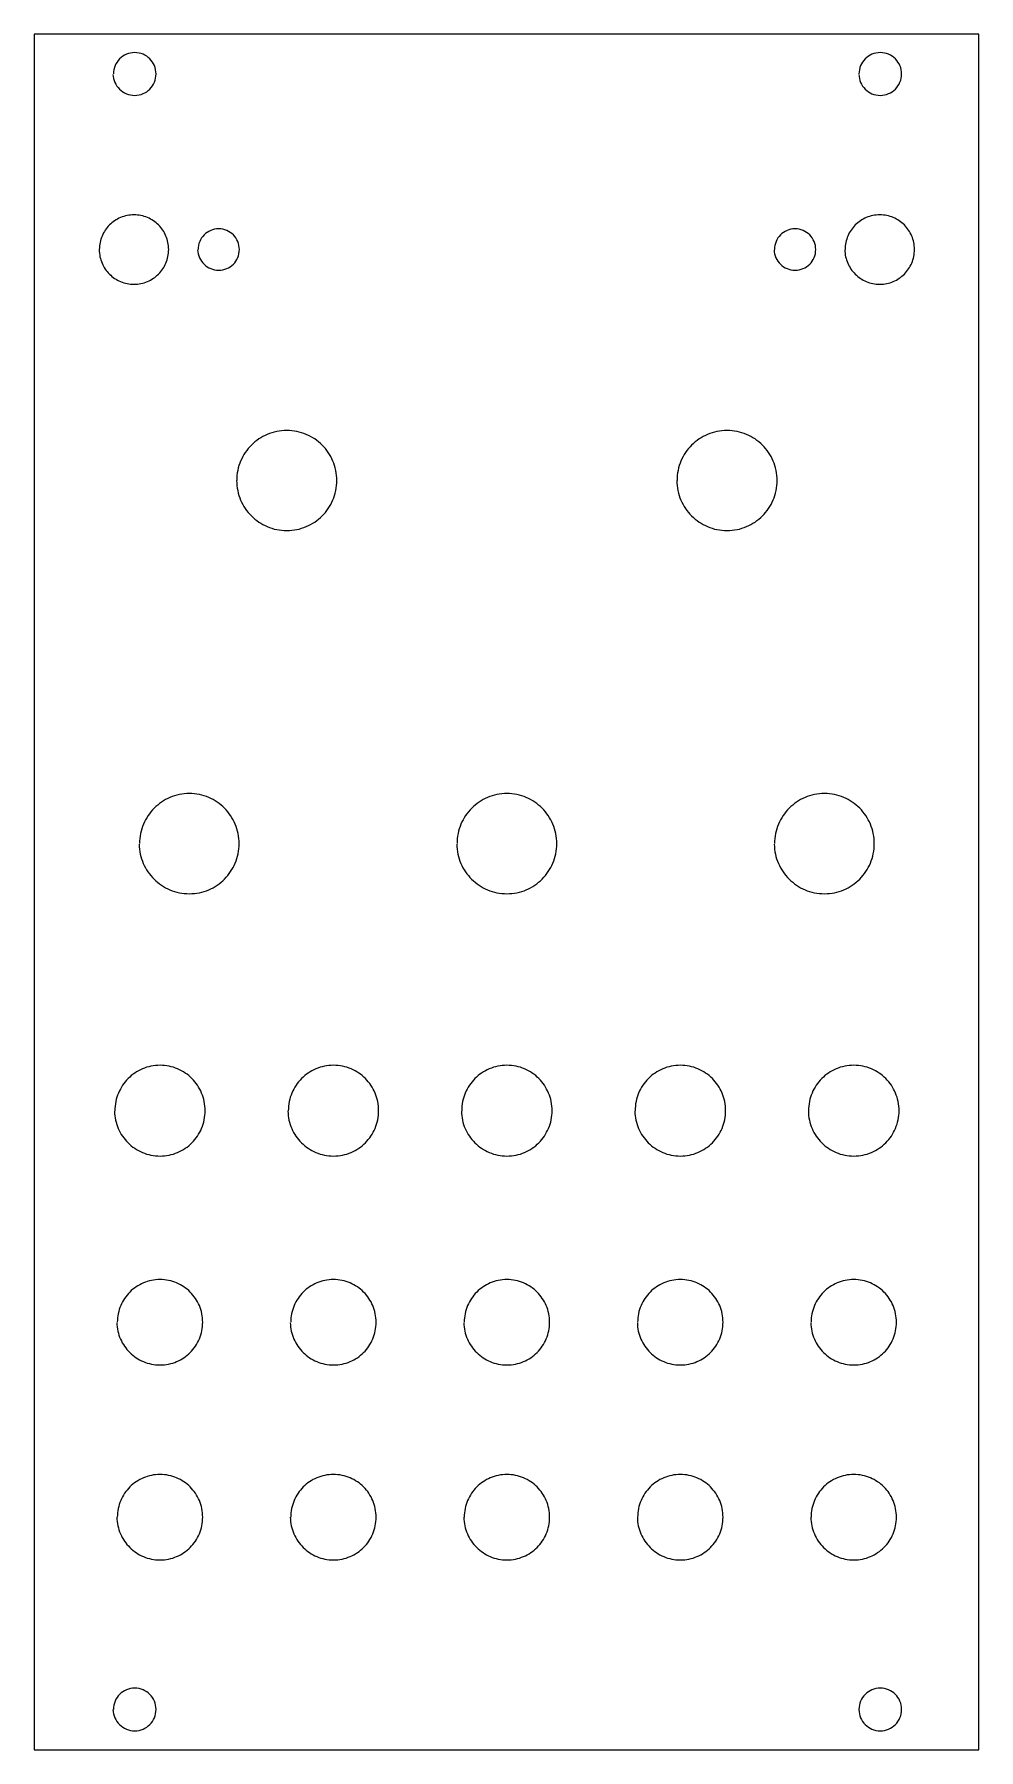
# Model space of a CAD drawing. Extents: x 0 to 71, y 0 to 128.
import ezdxf

# ---------------------------------------------------------------- set-up
doc = ezdxf.new("R2010")
doc.units = 0
doc.layers.add('Edge.Cuts', color=7, linetype='CONTINUOUS')

msp = doc.modelspace()

# ---------------------------------------------------------------- linework, layer by layer
at = {"layer": 'Edge.Cuts', "color": 1}
msp.add_lwpolyline([(0, 0.00045), (70.799907, 0.00045), (70.799907, 128.499884), (0, 128.499884)], close=True, dxfattribs=at)
for points in [[(5.889735, 125.492199), (5.905139, 125.334932), (5.935638, 125.181598), (5.980489, 125.033053), (6.038943, 124.890157), (6.110258, 124.753766), (6.193685, 124.624738), (6.288479, 124.503929), (6.393896, 124.392194), (6.509191, 124.290397), (6.633615, 124.199391), (6.766425, 124.120034), (6.906873, 124.053182), (7.054217, 123.999694), (7.207707, 123.960427), (7.366602, 123.93624), (7.530149, 123.927985), (7.693817, 123.936247), (7.85276, 123.960497), (8.006172, 123.999934), (8.153252, 124.05375), (8.293192, 124.121141), (8.425187, 124.201306), (8.548433, 124.293441), (8.662123, 124.396738), (8.765451, 124.510396), (8.857618, 124.63361), (8.937811, 124.765573), (9.00523, 124.905485), (9.059071, 125.052544), (9.098522, 125.20594), (9.122786, 125.364872), (9.131052, 125.528535), (9.122786, 125.692016), (9.098522, 125.850797), (9.059071, 126.004068), (9.00523, 126.151028), (8.937811, 126.290866), (8.857618, 126.422772), (8.765451, 126.545948), (8.662123, 126.659581), (8.548433, 126.762871), (8.425187, 126.855002), (8.293192, 126.935174), (8.153252, 127.002576), (8.006172, 127.056406), (7.85276, 127.095854), (7.693817, 127.120114), (7.530149, 127.12838), (7.366609, 127.120114), (7.207785, 127.095854), (7.054486, 127.056406), (6.907508, 127.002576), (6.767664, 126.935174), (6.635757, 126.855002), (6.512588, 126.762871), (6.398969, 126.659581), (6.295701, 126.545948), (6.20359, 126.422772), (6.123441, 126.290866), (6.056059, 126.151028), (6.002249, 126.004068), (5.962817, 125.850797), (5.938567, 125.692016), (5.930305, 125.528535)], [(61.817561, 125.492199), (61.826312, 125.334932), (61.850976, 125.181598), (61.890754, 125.033053), (61.944848, 124.890157), (62.01246, 124.753766), (62.092794, 124.624738), (62.185049, 124.503929), (62.288431, 124.392194), (62.402138, 124.290397), (62.525377, 124.199391), (62.657344, 124.120034), (62.797245, 124.053182), (62.944282, 123.999694), (63.097659, 123.960427), (63.256571, 123.93624), (63.420228, 123.927985), (63.583892, 123.936247), (63.742825, 123.960497), (63.89622, 123.999934), (64.043275, 124.05375), (64.18319, 124.121141), (64.315153, 124.201306), (64.438368, 124.293441), (64.552025, 124.396738), (64.655322, 124.510396), (64.747457, 124.63361), (64.827622, 124.765573), (64.895013, 124.905485), (64.948829, 125.052544), (64.988266, 125.20594), (65.012516, 125.364872), (65.020778, 125.528535), (65.012516, 125.692016), (64.988266, 125.850797), (64.948829, 126.004068), (64.895013, 126.151028), (64.827622, 126.290866), (64.747457, 126.422772), (64.655322, 126.545948), (64.552025, 126.659581), (64.438368, 126.762871), (64.315153, 126.855002), (64.18319, 126.935174), (64.043275, 127.002576), (63.89622, 127.056406), (63.742825, 127.095854), (63.583892, 127.120114), (63.420228, 127.12838), (63.256571, 127.120114), (63.097663, 127.095854), (62.9443, 127.056406), (62.79729, 127.002576), (62.657428, 126.935174), (62.525525, 126.855002), (62.402374, 126.762871), (62.288783, 126.659581), (62.18555, 126.545948), (62.093483, 126.422772), (62.013377, 126.290866), (61.946038, 126.151028), (61.892267, 126.004068), (61.852867, 125.850797), (61.828638, 125.692016), (61.820384, 125.528535)], [(4.872756, 112.358431), (4.876394, 112.226252), (4.886673, 112.095732), (4.903429, 111.967036), (4.9265, 111.840336), (4.955723, 111.715788), (4.990936, 111.593568), (5.031975, 111.473839), (5.078678, 111.356766), (5.130883, 111.242516), (5.188427, 111.131257), (5.251148, 111.023152), (5.318881, 110.918374), (5.391465, 110.817081), (5.468737, 110.719446), (5.550532, 110.625632), (5.636695, 110.535808), (5.727055, 110.450136), (5.821454, 110.368789), (5.919728, 110.291926), (6.021712, 110.21972), (6.127249, 110.152332), (6.236172, 110.089933), (6.34832, 110.032684), (6.463527, 109.980759), (6.581636, 109.934316), (6.70248, 109.893528), (6.825896, 109.858557), (6.951724, 109.829569), (7.079804, 109.806738), (7.209964, 109.790221), (7.342051, 109.780188), (7.475898, 109.776808), (7.609682, 109.780191), (7.741716, 109.790224), (7.871827, 109.806752), (7.999864, 109.829605), (8.125654, 109.858624), (8.249038, 109.893648), (8.36985, 109.934507), (8.48791, 109.981045), (8.603092, 110.033094), (8.71524, 110.09049), (8.824107, 110.153077), (8.929622, 110.220686), (9.031575, 110.293157), (9.129823, 110.370324), (9.224156, 110.452027), (9.314467, 110.538101), (9.40058, 110.628384), (9.482318, 110.722713), (9.559541, 110.820923), (9.632037, 110.922851), (9.6997, 111.028338), (9.762318, 111.137216), (9.81975, 111.249328), (9.87182, 111.364503), (9.918386, 111.482584), (9.959273, 111.603407), (9.994339, 111.726809), (10.023373, 111.852623), (10.046233, 111.980692), (10.062778, 112.110848), (10.072832, 112.24293), (10.076219, 112.376776), (10.072832, 112.510591), (10.062778, 112.64265), (10.046233, 112.772789), (10.023373, 112.90084), (9.994339, 113.026648), (9.959273, 113.150046), (9.918386, 113.270868), (9.87182, 113.388953), (9.81975, 113.504139), (9.762318, 113.616258), (9.6997, 113.725154), (9.632037, 113.830655), (9.559541, 113.932604), (9.482318, 114.030839), (9.40058, 114.125189), (9.314467, 114.215496), (9.224156, 114.301595), (9.129823, 114.383323), (9.031575, 114.460518), (8.929622, 114.533013), (8.824107, 114.600648), (8.71524, 114.663259), (8.603092, 114.720684), (8.48791, 114.772757), (8.36985, 114.819313), (8.249038, 114.860193), (8.125654, 114.895234), (7.999864, 114.924268), (7.871827, 114.947135), (7.741716, 114.963673), (7.609682, 114.973713), (7.475898, 114.977096), (7.342051, 114.973713), (7.209968, 114.963673), (7.079804, 114.947135), (6.951731, 114.924268), (6.825906, 114.895234), (6.702498, 114.860193), (6.581665, 114.819313), (6.463572, 114.772757), (6.34838, 114.720684), (6.236257, 114.663259), (6.127365, 114.600648), (6.021864, 114.533013), (5.919918, 114.460518), (5.821691, 114.383323), (5.727348, 114.301595), (5.637047, 114.215496), (5.550956, 114.125189), (5.469238, 114.030839), (5.392054, 113.932604), (5.319569, 113.830655), (5.251945, 113.725154), (5.189344, 113.616258), (5.131931, 113.504139), (5.079869, 113.388953), (5.033321, 113.270868), (4.99245, 113.150046), (4.957419, 113.026648), (4.928391, 112.90084), (4.90553, 112.772789), (4.888999, 112.64265), (4.87896, 112.510591), (4.875578, 112.376776)], [(60.758433, 112.358431), (60.76419, 112.226252), (60.776457, 112.095732), (60.795078, 111.967036), (60.819892, 111.840336), (60.850742, 111.715788), (60.887469, 111.593568), (60.929913, 111.473839), (60.977916, 111.356766), (61.031319, 111.242516), (61.089964, 111.131257), (61.153692, 111.023152), (61.222342, 110.918374), (61.295759, 110.817081), (61.373783, 110.719446), (61.456251, 110.625632), (61.54301, 110.535808), (61.633899, 110.450136), (61.728758, 110.368789), (61.827429, 110.291926), (61.929756, 110.21972), (62.035578, 110.152332), (62.144735, 110.089933), (62.25707, 110.032684), (62.372421, 109.980759), (62.490636, 109.934316), (62.611547, 109.893528), (62.735005, 109.858557), (62.860844, 109.829569), (62.988906, 109.806738), (63.119038, 109.790221), (63.251076, 109.780188), (63.384859, 109.776808), (63.518738, 109.780191), (63.65085, 109.790224), (63.781035, 109.806752), (63.909129, 109.829605), (64.034968, 109.858624), (64.15839, 109.893648), (64.279234, 109.934507), (64.39733, 109.981045), (64.512547, 110.033094), (64.624659, 110.09049), (64.733562, 110.153077), (64.839042, 110.220686), (64.940995, 110.293157), (65.039208, 110.370324), (65.13354, 110.452027), (65.223851, 110.538101), (65.309929, 110.628384), (65.391632, 110.722713), (65.46882, 110.820923), (65.54128, 110.922851), (65.608908, 111.028338), (65.67149, 111.137216), (65.728887, 111.249328), (65.780922, 111.364503), (65.827488, 111.482584), (65.86834, 111.603407), (65.903371, 111.726809), (65.932369, 111.852623), (65.955229, 111.980692), (65.971774, 112.110848), (65.981793, 112.24293), (65.98518, 112.376776), (65.981793, 112.510591), (65.971774, 112.64265), (65.955229, 112.772789), (65.932369, 112.90084), (65.903371, 113.026648), (65.86834, 113.150046), (65.827488, 113.270868), (65.780922, 113.388953), (65.728887, 113.504139), (65.67149, 113.616258), (65.608908, 113.725154), (65.54128, 113.830655), (65.46882, 113.932604), (65.391632, 114.030839), (65.309929, 114.125189), (65.223851, 114.215496), (65.13354, 114.301595), (65.039208, 114.383323), (64.940995, 114.460518), (64.839042, 114.533013), (64.733562, 114.600648), (64.624659, 114.663259), (64.512547, 114.720684), (64.39733, 114.772757), (64.279234, 114.819313), (64.15839, 114.860193), (64.034968, 114.895234), (63.909129, 114.924268), (63.781035, 114.947135), (63.65085, 114.963673), (63.518738, 114.973713), (63.384859, 114.977096), (63.251076, 114.973713), (63.119042, 114.963673), (62.988931, 114.947135), (62.860894, 114.924268), (62.735104, 114.895234), (62.61172, 114.860193), (62.490908, 114.819313), (62.37283, 114.772757), (62.257652, 114.720684), (62.145532, 114.663259), (62.036637, 114.600648), (61.931135, 114.533013), (61.829183, 114.460518), (61.730945, 114.383323), (61.636587, 114.301595), (61.546273, 114.215496), (61.460164, 114.125189), (61.378429, 114.030839), (61.301223, 113.932604), (61.228717, 113.830655), (61.161069, 113.725154), (61.098447, 113.616258), (61.041012, 113.504139), (60.988929, 113.388953), (60.942361, 113.270868), (60.901471, 113.150046), (60.866423, 113.026648), (60.837381, 112.90084), (60.814508, 112.772789), (60.797967, 112.64265), (60.787923, 112.510591), (60.784539, 112.376776)], [(12.24527, 112.358431), (12.258744, 112.203156), (12.287035, 112.05206), (12.329405, 111.905949), (12.385119, 111.765628), (12.453439, 111.631904), (12.53363, 111.505578), (12.624957, 111.387462), (12.72668, 111.278362), (12.838063, 111.179076), (12.958374, 111.090416), (13.086869, 111.013183), (13.222822, 110.948187), (13.365486, 110.896234), (13.514132, 110.858127), (13.66802, 110.83467), (13.826417, 110.826673), (13.984983, 110.834674), (14.13896, 110.858162), (14.287567, 110.896353), (14.430029, 110.948476), (14.565566, 111.013744), (14.693402, 111.091383), (14.812754, 111.180611), (14.922849, 111.280655), (15.022903, 111.390728), (15.112145, 111.510059), (15.189791, 111.637863), (15.255066, 111.773368), (15.307189, 111.915788), (15.345384, 112.06435), (15.368872, 112.218272), (15.376873, 112.376776), (15.368872, 112.535276), (15.345384, 112.689187), (15.307189, 112.837732), (15.255066, 112.980131), (15.189791, 113.115604), (15.112145, 113.243383), (15.022903, 113.362679), (14.922849, 113.472724), (14.812754, 113.572729), (14.693402, 113.661929), (14.565566, 113.739536), (14.430029, 113.804779), (14.287567, 113.856877), (14.13896, 113.895051), (13.984983, 113.918528), (13.826417, 113.926526), (13.668031, 113.918528), (13.514195, 113.895051), (13.36569, 113.856877), (13.223306, 113.804779), (13.087818, 113.739536), (12.960011, 113.661929), (12.840662, 113.572729), (12.730557, 113.472724), (12.630481, 113.362679), (12.541209, 113.243383), (12.463527, 113.115604), (12.398215, 112.980131), (12.346057, 112.837732), (12.307832, 112.689187), (12.284324, 112.535276), (12.276314, 112.376776)], [(55.462529, 112.358431), (55.474315, 112.203156), (55.501107, 112.05206), (55.542158, 111.905949), (55.596723, 111.765628), (55.664055, 111.631904), (55.743411, 111.505578), (55.834043, 111.387462), (55.935208, 111.278362), (56.046157, 111.179076), (56.166143, 111.090416), (56.294427, 111.013183), (56.430257, 110.948187), (56.572892, 110.896234), (56.721581, 110.858127), (56.875585, 110.83467), (57.034152, 110.826673), (57.192602, 110.834674), (57.346494, 110.858162), (57.495041, 110.896353), (57.637468, 110.948476), (57.772991, 111.013744), (57.900826, 111.091383), (58.020196, 111.180611), (58.130318, 111.280655), (58.230412, 111.390728), (58.319693, 111.510059), (58.397385, 111.637863), (58.462702, 111.773368), (58.514863, 111.915788), (58.55309, 112.06435), (58.576596, 112.218272), (58.584607, 112.376776), (58.576596, 112.535276), (58.55309, 112.689187), (58.514863, 112.837732), (58.462702, 112.980131), (58.397385, 113.115604), (58.319693, 113.243383), (58.230412, 113.362679), (58.130318, 113.472724), (58.020196, 113.572729), (57.900826, 113.661929), (57.772991, 113.739536), (57.637468, 113.804779), (57.495041, 113.856877), (57.34649, 113.895051), (57.192602, 113.918528), (57.034152, 113.926526), (56.875589, 113.918528), (56.721623, 113.895051), (56.573033, 113.856877), (56.430592, 113.804779), (56.295084, 113.739536), (56.167279, 113.661929), (56.047956, 113.572729), (55.937897, 113.472724), (55.837874, 113.362679), (55.748665, 113.243383), (55.671048, 113.115604), (55.605801, 112.980131), (55.5537, 112.837732), (55.515523, 112.689187), (55.492047, 112.535276), (55.484049, 112.376776)], [(15.168786, 95.072633), (15.174403, 94.879843), (15.189578, 94.68957), (15.214076, 94.502059), (15.247663, 94.317535), (15.290105, 94.136243), (15.341167, 93.958412), (15.400616, 93.784284), (15.468216, 93.614094), (15.543735, 93.448073), (15.626937, 93.286463), (15.717587, 93.129498), (15.815454, 92.977416), (15.920303, 92.830449), (16.031897, 92.688837), (16.150004, 92.552813), (16.274389, 92.422614), (16.404818, 92.298479), (16.541057, 92.18064), (16.682873, 92.069336), (16.830027, 91.964801), (16.982293, 91.867272), (17.139427, 91.776986), (17.301204, 91.694178), (17.467383, 91.619083), (17.637732, 91.551939), (17.812018, 91.492968), (17.990005, 91.442451), (18.171463, 91.400576), (18.356148, 91.367591), (18.543836, 91.343744), (18.734304, 91.329244), (18.927274, 91.324376), (19.120313, 91.329244), (19.310848, 91.343744), (19.498561, 91.367591), (19.68331, 91.400576), (19.864779, 91.442451), (20.04279, 91.493004), (20.217097, 91.55196), (20.387453, 91.619114), (20.553612, 91.694224), (20.71536, 91.777049), (20.872416, 91.867357), (21.02464, 91.964914), (21.171677, 92.069477), (21.313388, 92.180817), (21.449489, 92.298697), (21.57977, 92.422878), (21.703947, 92.553131), (21.821845, 92.689215), (21.933217, 92.830893), (22.03778, 92.977934), (22.135358, 93.130098), (22.225669, 93.287151), (22.308502, 93.44886), (22.383608, 93.614986), (22.450777, 93.785293), (22.509726, 93.959547), (22.560279, 94.137513), (22.602153, 94.318953), (22.635138, 94.503632), (22.658986, 94.691317), (22.673485, 94.881767), (22.678353, 95.07475), (22.673485, 95.267765), (22.658986, 95.458247), (22.635138, 95.645956), (22.602153, 95.830663), (22.560279, 96.012128), (22.509726, 96.190115), (22.450777, 96.364391), (22.383608, 96.534718), (22.308502, 96.700862), (22.225669, 96.862586), (22.135358, 97.019657), (22.03778, 97.171834), (21.933217, 97.318886), (21.821845, 97.460575), (21.703947, 97.596669), (21.57977, 97.726929), (21.449489, 97.851121), (21.313388, 97.969005), (21.171677, 98.080352), (21.02464, 98.184922), (20.872416, 98.282479), (20.71536, 98.372793), (20.553612, 98.455622), (20.387453, 98.530732), (20.217097, 98.59789), (20.04279, 98.656849), (19.864779, 98.707402), (19.68331, 98.749277), (19.498561, 98.782262), (19.310848, 98.806109), (19.120313, 98.820609), (18.927274, 98.825477), (18.734304, 98.820609), (18.54384, 98.806109), (18.356156, 98.782262), (18.171477, 98.749277), (17.990036, 98.707402), (17.812071, 98.656849), (17.637817, 98.59789), (17.46751, 98.530732), (17.301384, 98.455622), (17.139674, 98.372793), (16.982621, 98.282479), (16.830458, 98.184922), (16.683417, 98.080352), (16.541738, 97.969005), (16.405654, 97.851121), (16.275402, 97.726929), (16.151221, 97.596669), (16.03334, 97.460575), (15.922, 97.318886), (15.817437, 97.171834), (15.71988, 97.019657), (15.629573, 96.862586), (15.546748, 96.700862), (15.471639, 96.534718), (15.404485, 96.364391), (15.345519, 96.190115), (15.294979, 96.012128), (15.253099, 95.830663), (15.220115, 95.645956), (15.196264, 95.458247), (15.18178, 95.267765), (15.1769, 95.07475)], [(48.174841, 95.072633), (48.180394, 94.879843), (48.195509, 94.68957), (48.219951, 94.502059), (48.253487, 94.317535), (48.295881, 94.136243), (48.3469, 93.958412), (48.406309, 93.784284), (48.473874, 93.614094), (48.549363, 93.448073), (48.632537, 93.286463), (48.723166, 93.129498), (48.821015, 92.977416), (48.925847, 92.830449), (49.03743, 92.688837), (49.155533, 92.552813), (49.279915, 92.422614), (49.410347, 92.298479), (49.546593, 92.18064), (49.688417, 92.069336), (49.835588, 91.964801), (49.987868, 91.867272), (50.145027, 91.776986), (50.306832, 91.694178), (50.473039, 91.619083), (50.643427, 91.551939), (50.817752, 91.492968), (50.995781, 91.442451), (51.177285, 91.400576), (51.362023, 91.367591), (51.549768, 91.343744), (51.740289, 91.329244), (51.933328, 91.324376), (52.126298, 91.329244), (52.316762, 91.343744), (52.504439, 91.367591), (52.689118, 91.400576), (52.870552, 91.442451), (53.048528, 91.493004), (53.2228, 91.55196), (53.393085, 91.619114), (53.559208, 91.694224), (53.720921, 91.777049), (53.877977, 91.867357), (54.03013, 91.964914), (54.177203, 92.069477), (54.318878, 92.180817), (54.454944, 92.298697), (54.58519, 92.422878), (54.709367, 92.553131), (54.827265, 92.689215), (54.938602, 92.830893), (55.043165, 92.977934), (55.140708, 93.130098), (55.231019, 93.287151), (55.313851, 93.44886), (55.388957, 93.614986), (55.456126, 93.785293), (55.515075, 93.959547), (55.565628, 94.137513), (55.607503, 94.318953), (55.640487, 94.503632), (55.664335, 94.691317), (55.678834, 94.881767), (55.683702, 95.07475), (55.678834, 95.267765), (55.664335, 95.458247), (55.640487, 95.645956), (55.607503, 95.830663), (55.565628, 96.012128), (55.515075, 96.190115), (55.456126, 96.364391), (55.388957, 96.534718), (55.313851, 96.700862), (55.231019, 96.862586), (55.140708, 97.019657), (55.043165, 97.171834), (54.938602, 97.318886), (54.827265, 97.460575), (54.709367, 97.596669), (54.58519, 97.726929), (54.454944, 97.851121), (54.318878, 97.969005), (54.177203, 98.080352), (54.03013, 98.184922), (53.877977, 98.282479), (53.720921, 98.372793), (53.559208, 98.455622), (53.393085, 98.530732), (53.2228, 98.59789), (53.048528, 98.656849), (52.870552, 98.707402), (52.689118, 98.749277), (52.504439, 98.782262), (52.316762, 98.806109), (52.126298, 98.820609), (51.933328, 98.825477), (51.740289, 98.820609), (51.549771, 98.806109), (51.362031, 98.782262), (51.177299, 98.749277), (50.995809, 98.707402), (50.817798, 98.656849), (50.643505, 98.59789), (50.473156, 98.530732), (50.306994, 98.455622), (50.145253, 98.372793), (49.988172, 98.282479), (49.835976, 98.184922), (49.688914, 98.080352), (49.547211, 97.969005), (49.411109, 97.851121), (49.280839, 97.726929), (49.156644, 97.596669), (49.03875, 97.460575), (48.927399, 97.318886), (48.822822, 97.171834), (48.725261, 97.019657), (48.634943, 96.862586), (48.552111, 96.700862), (48.477, 96.534718), (48.409841, 96.364391), (48.350873, 96.190115), (48.300331, 96.012128), (48.258449, 95.830663), (48.225465, 95.645956), (48.201613, 95.458247), (48.187129, 95.267765), (48.182249, 95.07475)], [(7.857919, 67.830584), (7.866076, 67.641382), (7.883582, 67.454477), (7.910209, 67.270113), (7.94573, 67.088528), (7.989916, 66.909969), (8.042541, 66.734681), (8.103376, 66.562904), (8.172194, 66.394887), (8.248768, 66.230866), (8.332867, 66.071086), (8.424268, 65.915794), (8.522738, 65.765232), (8.628057, 65.619641), (8.739989, 65.479268), (8.858311, 65.344351), (8.982795, 65.21514), (9.11321, 65.091872), (9.249332, 64.974793), (9.390934, 64.864148), (9.537784, 64.760177), (9.689655, 64.663128), (9.846323, 64.573241), (10.00756, 64.490758), (10.173136, 64.415927), (10.342822, 64.348987), (10.516395, 64.290183), (10.69362, 64.239771), (10.874277, 64.197967), (11.058134, 64.165017), (11.244965, 64.141205), (11.434551, 64.126706), (11.626638, 64.121837), (11.818654, 64.126706), (12.008166, 64.141205), (12.194926, 64.165053), (12.378688, 64.198037), (12.559204, 64.239912), (12.736298, 64.290465), (12.909653, 64.349418), (13.079092, 64.416572), (13.244403, 64.491678), (13.40527, 64.5745), (13.56155, 64.664804), (13.712927, 64.762354), (13.859223, 64.866917), (14.000193, 64.97825), (14.135554, 65.096123), (14.265164, 65.220297), (14.388706, 65.350539), (14.50597, 65.486612), (14.616742, 65.628281), (14.72074, 65.775308), (14.817789, 65.92746), (14.907642, 66.084499), (14.99005, 66.246191), (15.064769, 66.4123), (15.131549, 66.582585), (15.190216, 66.756822), (15.240487, 66.934763), (15.28215, 67.116178), (15.314958, 67.300832), (15.3387, 67.488487), (15.353093, 67.678908), (15.357962, 67.871859), (15.353093, 68.06481), (15.3387, 68.255232), (15.314958, 68.442885), (15.28215, 68.627539), (15.240487, 68.808955), (15.190216, 68.986896), (15.131549, 69.161132), (15.064769, 69.331418), (14.99005, 69.497526), (14.907642, 69.659218), (14.817789, 69.816257), (14.72074, 69.96841), (14.616742, 70.115437), (14.50597, 70.257105), (14.388706, 70.393178), (14.265164, 70.52342), (14.135554, 70.647594), (14.000193, 70.765467), (13.859223, 70.8768), (13.712927, 70.981364), (13.56155, 71.078914), (13.40527, 71.169217), (13.244403, 71.252039), (13.079092, 71.327145), (12.909653, 71.394303), (12.736298, 71.453252), (12.559204, 71.503805), (12.378688, 71.54568), (12.194926, 71.578665), (12.008166, 71.602512), (11.818654, 71.617012), (11.626638, 71.62188), (11.434551, 71.617012), (11.244975, 71.602512), (11.058166, 71.578665), (10.874347, 71.54568), (10.693761, 71.503805), (10.516631, 71.453252), (10.343203, 71.394303), (10.173704, 71.327145), (10.008368, 71.252039), (9.847434, 71.169217), (9.691133, 71.078914), (9.5397, 70.981364), (9.393368, 70.8768), (9.252373, 70.765467), (9.116953, 70.647594), (8.987335, 70.52342), (8.863758, 70.393178), (8.746456, 70.257105), (8.635662, 70.115437), (8.531611, 69.96841), (8.434537, 69.816257), (8.344674, 69.659218), (8.262258, 69.497526), (8.187523, 69.331418), (8.120703, 69.161132), (8.062031, 68.986896), (8.011742, 68.808955), (7.970072, 68.627539), (7.937254, 68.442885), (7.913522, 68.255232), (7.899111, 68.06481), (7.894255, 67.871859)], [(31.665886, 67.830584), (31.673374, 67.641351), (31.690261, 67.454414), (31.716318, 67.270021), (31.751315, 67.088411), (31.795023, 66.909828), (31.847213, 66.734519), (31.907656, 66.56272), (31.976121, 66.394682), (32.052378, 66.230644), (32.136205, 66.07085), (32.227363, 65.91554), (32.325629, 65.764964), (32.430771, 65.619362), (32.542559, 65.478975), (32.660764, 65.344052), (32.78516, 65.214829), (32.915515, 65.091555), (33.051599, 64.974472), (33.193186, 64.86382), (33.34004, 64.759846), (33.491939, 64.662789), (33.648653, 64.572898), (33.809946, 64.490415), (33.975596, 64.415581), (34.14537, 64.348638), (34.319039, 64.28983), (34.496373, 64.239418), (34.677146, 64.197614), (34.861127, 64.164665), (35.048085, 64.140852), (35.23779, 64.126353), (35.430019, 64.121485), (35.622318, 64.126353), (35.812076, 64.140852), (35.999084, 64.1647), (36.183057, 64.197685), (36.36382, 64.239559), (36.541126, 64.290112), (36.714727, 64.349068), (36.884413, 64.416223), (37.049901, 64.491333), (37.210979, 64.574158), (37.367436, 64.664465), (37.518989, 64.762022), (37.665462, 64.866585), (37.806608, 64.977925), (37.942145, 65.095806), (38.071861, 65.219987), (38.19558, 65.350239), (38.312984, 65.486323), (38.423862, 65.628002), (38.528002, 65.775043), (38.625192, 65.927206), (38.715115, 66.084259), (38.797594, 66.245969), (38.872418, 66.412095), (38.93927, 66.582402), (38.998007, 66.756656), (39.048348, 66.934621), (39.090047, 67.116062), (39.12289, 67.300741), (39.146632, 67.488424), (39.161061, 67.678875), (39.165929, 67.871859), (39.161061, 68.064842), (39.146632, 68.255292), (39.12289, 68.442977), (39.090047, 68.627656), (39.048348, 68.809096), (38.998007, 68.987061), (38.93927, 69.161316), (38.872418, 69.331622), (38.797594, 69.497749), (38.715115, 69.659458), (38.625192, 69.816511), (38.528002, 69.968674), (38.423862, 70.115715), (38.312984, 70.257394), (38.19558, 70.393478), (38.071861, 70.52373), (37.942145, 70.647912), (37.806608, 70.765792), (37.665462, 70.877132), (37.518989, 70.981695), (37.367436, 71.079252), (37.210979, 71.16956), (37.049901, 71.252385), (36.884413, 71.327494), (36.714727, 71.394656), (36.541126, 71.453605), (36.36382, 71.504158), (36.183057, 71.546033), (35.999084, 71.579017), (35.812076, 71.602865), (35.622318, 71.617364), (35.430019, 71.622233), (35.23779, 71.617364), (35.048092, 71.602865), (34.861151, 71.579017), (34.677203, 71.546033), (34.496486, 71.504158), (34.319229, 71.453605), (34.145674, 71.394656), (33.976048, 71.327494), (33.810592, 71.252385), (33.649535, 71.16956), (33.493117, 71.079252), (33.341567, 70.981695), (33.195123, 70.877132), (33.054022, 70.765792), (32.918496, 70.647912), (32.788776, 70.52373), (32.665103, 70.393478), (32.547706, 70.257394), (32.436824, 70.115715), (32.332692, 69.968674), (32.23554, 69.816511), (32.145603, 69.659458), (32.063121, 69.497749), (31.988325, 69.331622), (31.921449, 69.161316), (31.862729, 68.987061), (31.812399, 68.809096), (31.770694, 68.627656), (31.737849, 68.442977), (31.714097, 68.255292), (31.699674, 68.064842), (31.694814, 67.871859)], [(55.473906, 67.830584), (55.480726, 67.641382), (55.496998, 67.454477), (55.522489, 67.270113), (55.556969, 67.088528), (55.600207, 66.909969), (55.651973, 66.734681), (55.712035, 66.562904), (55.780161, 66.394887), (55.856123, 66.230866), (55.939685, 66.071086), (56.030621, 65.915794), (56.1287, 65.765232), (56.233686, 65.619641), (56.345354, 65.479268), (56.463468, 65.344351), (56.5878, 65.21514), (56.71812, 65.091872), (56.854193, 64.974793), (56.995791, 64.864148), (57.14268, 64.760177), (57.294632, 64.663128), (57.451417, 64.573241), (57.612801, 64.490758), (57.778557, 64.415927), (57.948448, 64.348987), (58.122247, 64.290183), (58.299722, 64.239771), (58.480644, 64.197967), (58.664779, 64.165017), (58.851896, 64.141205), (59.041754, 64.126706), (59.234158, 64.121837), (59.426633, 64.126706), (59.616604, 64.141205), (59.803788, 64.165053), (59.987973, 64.198037), (60.168947, 64.239912), (60.346429, 64.290465), (60.520207, 64.349418), (60.690034, 64.416572), (60.855698, 64.491678), (61.016953, 64.5745), (61.173586, 64.664804), (61.325315, 64.762354), (61.47193, 64.866917), (61.613182, 64.97825), (61.748895, 65.096123), (61.878752, 65.220297), (62.002577, 65.350539), (62.120087, 65.486612), (62.231106, 65.628281), (62.335352, 65.775308), (62.432612, 65.92746), (62.522676, 66.084499), (62.605226, 66.246191), (62.680121, 66.4123), (62.747078, 66.582585), (62.805851, 66.756822), (62.856227, 66.934763), (62.897996, 67.116178), (62.930875, 67.300832), (62.954652, 67.488487), (62.969081, 67.678908), (62.973949, 67.871859), (62.969081, 68.06481), (62.954652, 68.255232), (62.930875, 68.442885), (62.897996, 68.627539), (62.856227, 68.808955), (62.805851, 68.986896), (62.747078, 69.161132), (62.680121, 69.331418), (62.605226, 69.497526), (62.522676, 69.659218), (62.432612, 69.816257), (62.335352, 69.96841), (62.231106, 70.115437), (62.120087, 70.257105), (62.002577, 70.393178), (61.878752, 70.52342), (61.748895, 70.647594), (61.613182, 70.765467), (61.47193, 70.8768), (61.325315, 70.981364), (61.173586, 71.078914), (61.016953, 71.169217), (60.855698, 71.252039), (60.690034, 71.327145), (60.520207, 71.394303), (60.346429, 71.453252), (60.168947, 71.503805), (59.987973, 71.54568), (59.803788, 71.578665), (59.616604, 71.602512), (59.426633, 71.617012), (59.234158, 71.62188), (59.041754, 71.617012), (58.8519, 71.602512), (58.664797, 71.578665), (58.480686, 71.54568), (58.299803, 71.503805), (58.122388, 71.453252), (57.948674, 71.394303), (57.778893, 71.327145), (57.613281, 71.252039), (57.452073, 71.169217), (57.295507, 71.078914), (57.143816, 70.981364), (56.997234, 70.8768), (56.855996, 70.765467), (56.720335, 70.647594), (56.590492, 70.52342), (56.466696, 70.393178), (56.349182, 70.257105), (56.238191, 70.115437), (56.133953, 69.96841), (56.036702, 69.816257), (55.946677, 69.659218), (55.864113, 69.497526), (55.78924, 69.331418), (55.722296, 69.161132), (55.663515, 68.986896), (55.613134, 68.808955), (55.571385, 68.627539), (55.538506, 68.442885), (55.514729, 68.255232), (55.500291, 68.06481), (55.495426, 67.871859)], [(6.010306, 47.831508), (6.017721, 47.660031), (6.033612, 47.490631), (6.05777, 47.32353), (6.089991, 47.158946), (6.130067, 46.997102), (6.177792, 46.838218), (6.232958, 46.682513), (6.295361, 46.530212), (6.364794, 46.381534), (6.441047, 46.236698), (6.523918, 46.095926), (6.613195, 45.95944), (6.708678, 45.827459), (6.810154, 45.700205), (6.917423, 45.577897), (7.030273, 45.460757), (7.148499, 45.349008), (7.271897, 45.242865), (7.400255, 45.142556), (7.533372, 45.048297), (7.67104, 44.960308), (7.81305, 44.878813), (7.959199, 44.804035), (8.109274, 44.736185), (8.263077, 44.675493), (8.420395, 44.622178), (8.581025, 44.576458), (8.744756, 44.538559), (8.911387, 44.508693), (9.080709, 44.487089), (9.252515, 44.473966), (9.4266, 44.469542), (9.600731, 44.473966), (9.772604, 44.4871), (9.941972, 44.508725), (10.108589, 44.538633), (10.272313, 44.576606), (10.432897, 44.622428), (10.590094, 44.675892), (10.743764, 44.736781), (10.893624, 44.804881), (11.039533, 44.879977), (11.181208, 44.961857), (11.318509, 45.050305), (11.451153, 45.14511), (11.578964, 45.246057), (11.701731, 45.352931), (11.819205, 45.46552), (11.931247, 45.583609), (12.037574, 45.706985), (12.13801, 45.835435), (12.232343, 45.968742), (12.320325, 46.106696), (12.401782, 46.249077), (12.4765, 46.39568), (12.544233, 46.546285), (12.604805, 46.700681), (12.658004, 46.858655), (12.703582, 47.019987), (12.741365, 47.184469), (12.771104, 47.351887), (12.792623, 47.522025), (12.805676, 47.69467), (12.810086, 47.869608), (12.805676, 48.044609), (12.792623, 48.217309), (12.771104, 48.387492), (12.741365, 48.554948), (12.703582, 48.719466), (12.658004, 48.880826), (12.604805, 49.038818), (12.544233, 49.193228), (12.4765, 49.343843), (12.401782, 49.49045), (12.320325, 49.632834), (12.232343, 49.770784), (12.13801, 49.904085), (12.037574, 50.032524), (11.931247, 50.155886), (11.819205, 50.273961), (11.701731, 50.386532), (11.578964, 50.493388), (11.451153, 50.594314), (11.318509, 50.689098), (11.181208, 50.777526), (11.039533, 50.85938), (10.893624, 50.934455), (10.743764, 51.002534), (10.590094, 51.063402), (10.432897, 51.116848), (10.272313, 51.162656), (10.108589, 51.200611), (9.941972, 51.230506), (9.772604, 51.252124), (9.600731, 51.265251), (9.4266, 51.269674), (9.252519, 51.265251), (9.08072, 51.252124), (8.911415, 51.230506), (8.744823, 51.200611), (8.581152, 51.162656), (8.420614, 51.116848), (8.263423, 51.063402), (8.109792, 51.002534), (7.959936, 50.934455), (7.814063, 50.85938), (7.672387, 50.777526), (7.535122, 50.689098), (7.402481, 50.594314), (7.274673, 50.493388), (7.151914, 50.386532), (7.034418, 50.273961), (6.922394, 50.155886), (6.816056, 50.032524), (6.715617, 49.904085), (6.621291, 49.770784), (6.533288, 49.632834), (6.451821, 49.49045), (6.377106, 49.343843), (6.309351, 49.193228), (6.248771, 49.038818), (6.195579, 48.880826), (6.149986, 48.719466), (6.112206, 48.554948), (6.082452, 48.387492), (6.060936, 48.217309), (6.04787, 48.044609), (6.043467, 47.869608)], [(19.015222, 47.831508), (19.022097, 47.660031), (19.037492, 47.490631), (19.061197, 47.32353), (19.093006, 47.158946), (19.13271, 46.997102), (19.180101, 46.838218), (19.234971, 46.682513), (19.297113, 46.530212), (19.366317, 46.381534), (19.442375, 46.236698), (19.525083, 46.095926), (19.61423, 45.95944), (19.709607, 45.827459), (19.811006, 45.700205), (19.918222, 45.577897), (20.031043, 45.460757), (20.149266, 45.349008), (20.272678, 45.242865), (20.401075, 45.142556), (20.534245, 45.048297), (20.671983, 44.960308), (20.814078, 44.878813), (20.960329, 44.804035), (21.11052, 44.736185), (21.264448, 44.675493), (21.421899, 44.622178), (21.582674, 44.576458), (21.746557, 44.538559), (21.913346, 44.508693), (22.082827, 44.487089), (22.254799, 44.473966), (22.429046, 44.469542), (22.603248, 44.473966), (22.775191, 44.4871), (22.94463, 44.508725), (23.111353, 44.538633), (23.275147, 44.576606), (23.435802, 44.622428), (23.59314, 44.675892), (23.746881, 44.736781), (23.896881, 44.804881), (24.042861, 44.879977), (24.184642, 44.961857), (24.322049, 45.050305), (24.454799, 45.14511), (24.582716, 45.246057), (24.705553, 45.352931), (24.823168, 45.46552), (24.935281, 45.583609), (25.041714, 45.706985), (25.142255, 45.835435), (25.236659, 45.968742), (25.324747, 46.106696), (25.406274, 46.249077), (25.481063, 46.39568), (25.548866, 46.546285), (25.609509, 46.700681), (25.662743, 46.858655), (25.708392, 47.019987), (25.74621, 47.184469), (25.775984, 47.351887), (25.797504, 47.522025), (25.810592, 47.69467), (25.815001, 47.869608), (25.810592, 48.044609), (25.797504, 48.217309), (25.775984, 48.387492), (25.74621, 48.554948), (25.708392, 48.719466), (25.662743, 48.880826), (25.609509, 49.038818), (25.548866, 49.193228), (25.481063, 49.343843), (25.406274, 49.49045), (25.324747, 49.632834), (25.236659, 49.770784), (25.142255, 49.904085), (25.041714, 50.032524), (24.935281, 50.155886), (24.823168, 50.273961), (24.705553, 50.386532), (24.582716, 50.493388), (24.454799, 50.594314), (24.322049, 50.689098), (24.184642, 50.777526), (24.042861, 50.85938), (23.896881, 50.934455), (23.746881, 51.002534), (23.59314, 51.063402), (23.435802, 51.116848), (23.275147, 51.162656), (23.111353, 51.200611), (22.94463, 51.230506), (22.775191, 51.252124), (22.603248, 51.265251), (22.429046, 51.269674), (22.254799, 51.265251), (22.082834, 51.252124), (21.913367, 51.230506), (21.746609, 51.200611), (21.582776, 51.162656), (21.422079, 51.116848), (21.26473, 51.063402), (21.110944, 51.002534), (20.960932, 50.934455), (20.814907, 50.85938), (20.673087, 50.777526), (20.535677, 50.689098), (20.402895, 50.594314), (20.274954, 50.493388), (20.152064, 50.386532), (20.034437, 50.273961), (19.922293, 50.155886), (19.815839, 50.032524), (19.71529, 49.904085), (19.620862, 49.770784), (19.53276, 49.632834), (19.451205, 49.49045), (19.376402, 49.343843), (19.308572, 49.193228), (19.247924, 49.038818), (19.194671, 48.880826), (19.149027, 48.719466), (19.111204, 48.554948), (19.081415, 48.387492), (19.059874, 48.217309), (19.046793, 48.044609), (19.042385, 47.869608)], [(32.019899, 47.831508), (32.026327, 47.660031), (32.041304, 47.490631), (32.064622, 47.32353), (32.096072, 47.158946), (32.135444, 46.997102), (32.182531, 46.838218), (32.237123, 46.682513), (32.299012, 46.530212), (32.367989, 46.381534), (32.443846, 46.236698), (32.526371, 46.095926), (32.615359, 45.95944), (32.710602, 45.827459), (32.811884, 45.700205), (32.919005, 45.577897), (33.031752, 45.460757), (33.149919, 45.349008), (33.273292, 45.242865), (33.401664, 45.142556), (33.53483, 45.048297), (33.672576, 44.960308), (33.814699, 44.878813), (33.960985, 44.804035), (34.111229, 44.736185), (34.26522, 44.675493), (34.422749, 44.622178), (34.583608, 44.576458), (34.74759, 44.538559), (34.914482, 44.508693), (35.084079, 44.487089), (35.256171, 44.473966), (35.430549, 44.469542), (35.604997, 44.473966), (35.777152, 44.4871), (35.946768, 44.508725), (36.113702, 44.538633), (36.277673, 44.576606), (36.438539, 44.622428), (36.596019, 44.675892), (36.749935, 44.736781), (36.900077, 44.804881), (37.046198, 44.879977), (37.18812, 44.961857), (37.325632, 45.050305), (37.458488, 45.14511), (37.586511, 45.246057), (37.709489, 45.352931), (37.827176, 45.46552), (37.939394, 45.583609), (38.045898, 45.706985), (38.14651, 45.835435), (38.240983, 45.968742), (38.329107, 46.106696), (38.410704, 46.249077), (38.485564, 46.39568), (38.553403, 46.546285), (38.61408, 46.700681), (38.66735, 46.858655), (38.712999, 47.019987), (38.750852, 47.184469), (38.780627, 47.351887), (38.802181, 47.522025), (38.815269, 47.69467), (38.819679, 47.869608), (38.815269, 48.044609), (38.802181, 48.217309), (38.780627, 48.387492), (38.750852, 48.554948), (38.712999, 48.719466), (38.66735, 48.880826), (38.61408, 49.038818), (38.553403, 49.193228), (38.485564, 49.343843), (38.410704, 49.49045), (38.329107, 49.632834), (38.240983, 49.770784), (38.14651, 49.904085), (38.045898, 50.032524), (37.939394, 50.155886), (37.827176, 50.273961), (37.709489, 50.386532), (37.586511, 50.493388), (37.458488, 50.594314), (37.325632, 50.689098), (37.18812, 50.777526), (37.046198, 50.85938), (36.900077, 50.934455), (36.749935, 51.002534), (36.596019, 51.063402), (36.438539, 51.116848), (36.277673, 51.162656), (36.113702, 51.200611), (35.946768, 51.230506), (35.777152, 51.252124), (35.604997, 51.265251), (35.430549, 51.269674), (35.256171, 51.265251), (35.084083, 51.252124), (34.914499, 51.230506), (34.747632, 51.200611), (34.583693, 51.162656), (34.422894, 51.116848), (34.265453, 51.063402), (34.111575, 51.002534), (33.961479, 50.934455), (33.815376, 50.85938), (33.673479, 50.777526), (33.536001, 50.689098), (33.403153, 50.594314), (33.275151, 50.493388), (33.152205, 50.386532), (33.034529, 50.273961), (32.922338, 50.155886), (32.815842, 50.032524), (32.715251, 49.904085), (32.620785, 49.770784), (32.532654, 49.632834), (32.451067, 49.49045), (32.376243, 49.343843), (32.308388, 49.193228), (32.247721, 49.038818), (32.194452, 48.880826), (32.148794, 48.719466), (32.110961, 48.554948), (32.081164, 48.387492), (32.059617, 48.217309), (32.046533, 48.044609), (32.042124, 47.869608)], [(45.024974, 47.831508), (45.030831, 47.660031), (45.045285, 47.490631), (45.068126, 47.32353), (45.099144, 47.158946), (45.138127, 46.997102), (45.184866, 46.838218), (45.23915, 46.682513), (45.300768, 46.530212), (45.369511, 46.381534), (45.445166, 46.236698), (45.527526, 46.095926), (45.61638, 45.95944), (45.711513, 45.827459), (45.812718, 45.700205), (45.919786, 45.577897), (46.032505, 45.460757), (46.150664, 45.349008), (46.274052, 45.242865), (46.402463, 45.142556), (46.535678, 45.048297), (46.673498, 44.960308), (46.815702, 44.878813), (46.962084, 44.804035), (47.112434, 44.736185), (47.266541, 44.675493), (47.424193, 44.622178), (47.585183, 44.576458), (47.749295, 44.538559), (47.916325, 44.508693), (48.08606, 44.487089), (48.258289, 44.473966), (48.432801, 44.469542), (48.60739, 44.473966), (48.779722, 44.4871), (48.949514, 44.508725), (49.116589, 44.538633), (49.280701, 44.576606), (49.441708, 44.622428), (49.599329, 44.675892), (49.753352, 44.736781), (49.903635, 44.804881), (50.049896, 44.879977), (50.191924, 44.961857), (50.329543, 45.050305), (50.46254, 45.14511), (50.590668, 45.246057), (50.713717, 45.352931), (50.831509, 45.46552), (50.943798, 45.583609), (51.050408, 45.706985), (51.15109, 45.835435), (51.245634, 45.968742), (51.333829, 46.106696), (51.415497, 46.249077), (51.490391, 46.39568), (51.558301, 46.546285), (51.619014, 46.700681), (51.672318, 46.858655), (51.718003, 47.019987), (51.755856, 47.184469), (51.785701, 47.351887), (51.807256, 47.522025), (51.820344, 47.69467), (51.824753, 47.869608), (51.820344, 48.044609), (51.807256, 48.217309), (51.785701, 48.387492), (51.755856, 48.554948), (51.718003, 48.719466), (51.672318, 48.880826), (51.619014, 49.038818), (51.558301, 49.193228), (51.490391, 49.343843), (51.415497, 49.49045), (51.333829, 49.632834), (51.245634, 49.770784), (51.15109, 49.904085), (51.050408, 50.032524), (50.943798, 50.155886), (50.831509, 50.273961), (50.713717, 50.386532), (50.590668, 50.493388), (50.46254, 50.594314), (50.329543, 50.689098), (50.191924, 50.777526), (50.049896, 50.85938), (49.903635, 50.934455), (49.753352, 51.002534), (49.599329, 51.063402), (49.441708, 51.116848), (49.280701, 51.162656), (49.116589, 51.200611), (48.949514, 51.230506), (48.779722, 51.252124), (48.60739, 51.265251), (48.432801, 51.269674), (48.258289, 51.265251), (48.086063, 51.252124), (47.916339, 51.230506), (47.749327, 51.200611), (47.585243, 51.162656), (47.424299, 51.116848), (47.266707, 51.063402), (47.112681, 51.002534), (46.962436, 50.934455), (46.816186, 50.85938), (46.67414, 50.777526), (46.536518, 50.689098), (46.403528, 50.594314), (46.275382, 50.493388), (46.152298, 50.386532), (46.034488, 50.273961), (45.922167, 50.155886), (45.815544, 50.032524), (45.714836, 49.904085), (45.620253, 49.770784), (45.532013, 49.632834), (45.450324, 49.49045), (45.375405, 49.343843), (45.307466, 49.193228), (45.246719, 49.038818), (45.193381, 48.880826), (45.147663, 48.719466), (45.109779, 48.554948), (45.079942, 48.387492), (45.058366, 48.217309), (45.045263, 48.044609), (45.040849, 47.869608)], [(58.029519, 47.831508), (58.034898, 47.660031), (58.048911, 47.490631), (58.071346, 47.32353), (58.101992, 47.158946), (58.140637, 46.997102), (58.187069, 46.838218), (58.241079, 46.682513), (58.302453, 46.530212), (58.37098, 46.381534), (58.446449, 46.236698), (58.528649, 46.095926), (58.617369, 45.95944), (58.712397, 45.827459), (58.813524, 45.700205), (58.920532, 45.577897), (59.033216, 45.460757), (59.151357, 45.349008), (59.274755, 45.242865), (59.403191, 45.142556), (59.536452, 45.048297), (59.674332, 44.960308), (59.816617, 44.878813), (59.963094, 44.804035), (60.113557, 44.736185), (60.267788, 44.675493), (60.425578, 44.622178), (60.586716, 44.576458), (60.75099, 44.538559), (60.918192, 44.508693), (61.088107, 44.487089), (61.260524, 44.473966), (61.43523, 44.469542), (61.60989, 44.473966), (61.782292, 44.4871), (61.952154, 44.508725), (62.1193, 44.538633), (62.283518, 44.576606), (62.444596, 44.622428), (62.602287, 44.675892), (62.756415, 44.736781), (62.906769, 44.804881), (63.053101, 44.879977), (63.195235, 44.961857), (63.332959, 45.050305), (63.466027, 45.14511), (63.594226, 45.246057), (63.71738, 45.352931), (63.835243, 45.46552), (63.947638, 45.583609), (64.054318, 45.706985), (64.155071, 45.835435), (64.249686, 45.968742), (64.337951, 46.106696), (64.419689, 46.249077), (64.494619, 46.39568), (64.562599, 46.546285), (64.623383, 46.700681), (64.676723, 46.858655), (64.722442, 47.019987), (64.760366, 47.184469), (64.790211, 47.351887), (64.811766, 47.522025), (64.824889, 47.69467), (64.829299, 47.869608), (64.824889, 48.044609), (64.811766, 48.217309), (64.790211, 48.387492), (64.760366, 48.554948), (64.722442, 48.719466), (64.676723, 48.880826), (64.623383, 49.038818), (64.562599, 49.193228), (64.494619, 49.343843), (64.419689, 49.49045), (64.337951, 49.632834), (64.249686, 49.770784), (64.155071, 49.904085), (64.054318, 50.032524), (63.947638, 50.155886), (63.835243, 50.273961), (63.71738, 50.386532), (63.594226, 50.493388), (63.466027, 50.594314), (63.332959, 50.689098), (63.195235, 50.777526), (63.053101, 50.85938), (62.906769, 50.934455), (62.756415, 51.002534), (62.602287, 51.063402), (62.444596, 51.116848), (62.283518, 51.162656), (62.1193, 51.200611), (61.952154, 51.230506), (61.782292, 51.252124), (61.60989, 51.265251), (61.43523, 51.269674), (61.260524, 51.265251), (61.088107, 51.252124), (60.918199, 51.230506), (60.751011, 51.200611), (60.586758, 51.162656), (60.425648, 51.116848), (60.267897, 51.063402), (60.113719, 51.002534), (59.96333, 50.934455), (59.816938, 50.85938), (59.674762, 50.777526), (59.53701, 50.689098), (59.4039, 50.594314), (59.275641, 50.493388), (59.152447, 50.386532), (59.034535, 50.273961), (58.922119, 50.155886), (58.815404, 50.032524), (58.714612, 49.904085), (58.619955, 49.770784), (58.531641, 49.632834), (58.449888, 49.49045), (58.37491, 49.343843), (58.306917, 49.193228), (58.246125, 49.038818), (58.192746, 48.880826), (58.146994, 48.719466), (58.109082, 48.554948), (58.079223, 48.387492), (58.057632, 48.217309), (58.04452, 48.044609), (58.040102, 47.869608)], [(6.186042, 31.987453), (6.193766, 31.825528), (6.209464, 31.665594), (6.232943, 31.507855), (6.264008, 31.352524), (6.302466, 31.1998), (6.348123, 31.049894), (6.400784, 30.903012), (6.460255, 30.759358), (6.526342, 30.619143), (6.598852, 30.482569), (6.677588, 30.349843), (6.76236, 30.221175), (6.852971, 30.096772), (6.949226, 29.976834), (7.050936, 29.861575), (7.157901, 29.751198), (7.269929, 29.645908), (7.386825, 29.545917), (7.508399, 29.451426), (7.63445, 29.362646), (7.764791, 29.279778), (7.899224, 29.203035), (8.037555, 29.132621), (8.179593, 29.06874), (8.325138, 29.011601), (8.474, 28.961411), (8.625987, 28.918376), (8.780898, 28.882699), (8.938544, 28.854594), (9.098733, 28.834263), (9.261264, 28.821912), (9.425948, 28.81775), (9.590659, 28.821912), (9.753219, 28.83427), (9.91338, 28.854618), (10.071001, 28.882759), (10.22587, 28.918492), (10.377741, 28.961609), (10.526436, 29.011918), (10.67178, 29.069213), (10.813562, 29.133295), (10.951568, 29.203963), (11.085588, 29.281013), (11.21541, 29.364247), (11.340893, 29.453461), (11.46179, 29.548457), (11.577924, 29.649034), (11.689049, 29.75499), (11.795023, 29.866126), (11.8956, 29.982235), (11.990603, 30.103122), (12.07982, 30.228583), (12.163075, 30.358419), (12.240122, 30.492425), (12.310783, 30.630407), (12.374883, 30.772156), (12.432174, 30.917479), (12.48248, 31.066168), (12.525589, 31.218024), (12.561325, 31.372848), (12.589477, 31.530437), (12.609832, 31.690593), (12.622179, 31.853111), (12.626342, 32.017791), (12.622179, 32.182504), (12.609832, 32.345052), (12.589477, 32.505234), (12.561325, 32.662851), (12.525589, 32.817699), (12.48248, 32.969581), (12.432174, 33.11829), (12.374883, 33.263631), (12.310783, 33.405398), (12.240122, 33.543394), (12.163075, 33.677417), (12.07982, 33.807268), (11.990603, 33.93274), (11.8956, 34.053637), (11.795023, 34.169757), (11.689049, 34.280903), (11.577924, 34.386863), (11.46179, 34.487447), (11.340893, 34.58245), (11.21541, 34.67167), (11.085588, 34.754908), (10.951568, 34.831962), (10.813562, 34.902634), (10.67178, 34.966716), (10.526436, 35.024014), (10.377741, 35.074323), (10.22587, 35.117443), (10.071001, 35.153176), (9.91338, 35.181317), (9.753219, 35.201665), (9.590659, 35.214023), (9.425948, 35.218186), (9.261264, 35.214023), (9.09874, 35.201665), (8.938576, 35.181317), (8.780976, 35.153176), (8.626135, 35.117443), (8.474257, 35.074323), (8.325548, 35.024014), (8.180203, 34.966716), (8.038426, 34.902634), (7.900419, 34.831962), (7.766382, 34.754908), (7.636517, 34.67167), (7.511024, 34.58245), (7.390103, 34.487447), (7.273961, 34.386863), (7.162794, 34.280903), (7.056806, 34.169757), (6.956197, 34.053637), (6.861166, 33.93274), (6.771921, 33.807268), (6.688655, 33.677417), (6.611576, 33.543394), (6.540883, 33.405398), (6.476775, 33.263631), (6.419456, 33.11829), (6.369126, 32.969581), (6.325988, 32.817699), (6.290241, 32.662851), (6.262088, 32.505234), (6.241729, 32.345052), (6.229366, 32.182504), (6.225201, 32.017791)], [(19.193339, 31.987453), (19.200645, 31.825528), (19.215949, 31.665594), (19.239058, 31.507855), (19.269776, 31.352524), (19.307909, 31.1998), (19.353261, 31.049894), (19.405638, 30.903012), (19.464845, 30.759358), (19.530688, 30.619143), (19.60297, 30.482569), (19.681498, 30.349843), (19.76608, 30.221175), (19.856514, 30.096772), (19.952611, 29.976834), (20.054172, 29.861575), (20.161007, 29.751198), (20.272919, 29.645908), (20.389709, 29.545917), (20.511191, 29.451426), (20.637161, 29.362646), (20.767431, 29.279778), (20.901804, 29.203035), (21.040085, 29.132621), (21.182078, 29.06874), (21.327588, 29.011601), (21.476421, 28.961411), (21.628384, 28.918376), (21.783281, 28.882699), (21.940916, 28.854594), (22.101094, 28.834263), (22.263622, 28.821912), (22.428306, 28.81775), (22.592989, 28.821912), (22.755507, 28.83427), (22.915668, 28.854618), (23.073253, 28.882759), (23.228087, 28.918492), (23.379958, 28.961609), (23.528653, 29.011918), (23.673997, 29.069213), (23.815743, 29.133295), (23.95375, 29.203963), (24.08777, 29.281013), (24.217627, 29.364247), (24.34311, 29.453461), (24.464006, 29.548457), (24.580141, 29.649034), (24.691266, 29.75499), (24.79724, 29.866126), (24.897852, 29.982235), (24.992855, 30.103122), (25.082107, 30.228583), (25.165327, 30.358419), (25.242409, 30.492425), (25.313071, 30.630407), (25.37717, 30.772156), (25.434496, 30.917479), (25.484802, 31.066168), (25.527947, 31.218024), (25.563683, 31.372848), (25.591835, 31.530437), (25.61219, 31.690593), (25.624538, 31.853111), (25.6287, 32.017791), (25.624538, 32.182504), (25.61219, 32.345052), (25.591835, 32.505234), (25.563683, 32.662851), (25.527947, 32.817699), (25.484802, 32.969581), (25.434496, 33.11829), (25.37717, 33.263631), (25.313071, 33.405398), (25.242409, 33.543394), (25.165327, 33.677417), (25.082107, 33.807268), (24.992855, 33.93274), (24.897852, 34.053637), (24.79724, 34.169757), (24.691266, 34.280903), (24.580141, 34.386863), (24.464006, 34.487447), (24.34311, 34.58245), (24.217627, 34.67167), (24.08777, 34.754908), (23.95375, 34.831962), (23.815743, 34.902634), (23.673997, 34.966716), (23.528653, 35.024014), (23.379958, 35.074323), (23.228087, 35.117443), (23.073253, 35.153176), (22.915668, 35.181317), (22.755507, 35.201665), (22.592989, 35.214023), (22.428306, 35.218186), (22.263622, 35.214023), (22.101102, 35.201665), (21.940944, 35.181317), (21.783348, 35.153176), (21.628518, 35.117443), (21.476651, 35.074323), (21.327948, 35.024014), (21.182618, 34.966716), (21.040854, 34.902634), (20.902859, 34.831962), (20.768835, 34.754908), (20.638985, 34.67167), (20.513509, 34.58245), (20.392605, 34.487447), (20.276478, 34.386863), (20.165329, 34.280903), (20.059358, 34.169757), (19.958763, 34.053637), (19.86375, 33.93274), (19.774519, 33.807268), (19.69127, 33.677417), (19.614206, 33.543394), (19.543525, 33.405398), (19.479431, 33.263631), (19.422123, 33.11829), (19.371805, 32.969581), (19.328676, 32.817699), (19.292937, 32.662851), (19.26479, 32.505234), (19.244436, 32.345052), (19.232076, 32.182504), (19.227911, 32.017791)], [(32.201403, 31.987453), (32.208133, 31.825528), (32.2229, 31.665594), (32.245507, 31.507855), (32.275759, 31.352524), (32.313459, 31.1998), (32.358412, 31.049894), (32.41042, 30.903012), (32.469288, 30.759358), (32.53482, 30.619143), (32.606819, 30.482569), (32.685089, 30.349843), (32.769435, 30.221175), (32.859661, 30.096772), (32.955567, 29.976834), (33.056962, 29.861575), (33.163646, 29.751198), (33.275427, 29.645908), (33.392104, 29.545917), (33.513481, 29.451426), (33.639366, 29.362646), (33.769561, 29.279778), (33.903867, 29.203035), (34.042092, 29.132621), (34.184039, 29.06874), (34.329511, 29.011601), (34.478308, 28.961411), (34.630239, 28.918376), (34.785108, 28.882699), (34.942715, 28.854594), (35.102869, 28.834263), (35.265368, 28.821912), (35.43002, 28.81775), (35.594763, 28.821912), (35.757327, 28.83427), (35.917558, 28.854618), (36.075179, 28.882759), (36.230083, 28.918492), (36.381954, 28.961609), (36.53072, 29.011918), (36.676064, 29.069213), (36.817845, 29.133295), (36.955852, 29.203963), (37.089907, 29.281013), (37.219764, 29.364247), (37.345247, 29.453461), (37.466144, 29.548457), (37.582278, 29.649034), (37.693438, 29.75499), (37.799413, 29.866126), (37.899989, 29.982235), (37.994992, 30.103122), (38.084245, 30.228583), (38.167465, 30.358419), (38.244547, 30.492425), (38.315208, 30.630407), (38.379308, 30.772156), (38.436599, 30.917479), (38.486905, 31.066168), (38.530014, 31.218024), (38.56575, 31.372848), (38.593902, 31.530437), (38.614257, 31.690593), (38.626605, 31.853111), (38.630767, 32.017791), (38.626605, 32.182504), (38.614257, 32.345052), (38.593902, 32.505234), (38.56575, 32.662851), (38.530014, 32.817699), (38.486905, 32.969581), (38.436599, 33.11829), (38.379308, 33.263631), (38.315208, 33.405398), (38.244547, 33.543394), (38.167465, 33.677417), (38.084245, 33.807268), (37.994992, 33.93274), (37.899989, 34.053637), (37.799413, 34.169757), (37.693438, 34.280903), (37.582278, 34.386863), (37.466144, 34.487447), (37.345247, 34.58245), (37.219764, 34.67167), (37.089907, 34.754908), (36.955852, 34.831962), (36.817845, 34.902634), (36.676064, 34.966716), (36.53072, 35.024014), (36.381954, 35.074323), (36.230083, 35.117443), (36.075179, 35.153176), (35.917558, 35.181317), (35.757327, 35.201665), (35.594763, 35.214023), (35.43002, 35.218186), (35.265368, 35.214023), (35.102876, 35.201665), (34.94274, 35.181317), (34.785165, 35.153176), (34.630348, 35.117443), (34.478495, 35.074323), (34.329803, 35.024014), (34.18448, 34.966716), (34.04272, 34.902634), (33.904728, 34.831962), (33.770708, 34.754908), (33.640854, 34.67167), (33.515375, 34.58245), (33.394468, 34.487447), (33.278333, 34.386863), (33.167173, 34.280903), (33.061196, 34.169757), (32.960591, 34.053637), (32.86557, 33.93274), (32.776328, 33.807268), (32.693065, 33.677417), (32.615991, 33.543394), (32.545299, 33.405398), (32.481194, 33.263631), (32.423877, 33.11829), (32.373549, 32.969581), (32.330412, 32.817699), (32.294665, 32.662851), (32.266513, 32.505234), (32.246154, 32.345052), (32.233791, 32.182504), (32.229626, 32.017791)], [(45.208595, 31.987453), (45.214876, 31.825528), (45.229222, 31.665594), (45.251435, 31.507855), (45.28132, 31.352524), (45.318679, 31.1998), (45.363315, 31.049894), (45.415031, 30.903012), (45.473629, 30.759358), (45.538914, 30.619143), (45.610686, 30.482569), (45.688753, 30.349843), (45.772911, 30.221175), (45.862972, 30.096772), (45.958729, 29.976834), (46.059991, 29.861575), (46.166561, 29.751198), (46.27824, 29.645908), (46.394832, 29.545917), (46.516138, 29.451426), (46.641967, 29.362646), (46.772114, 29.279778), (46.906388, 29.203035), (47.044585, 29.132621), (47.186517, 29.06874), (47.331981, 29.011601), (47.480783, 28.961411), (47.632724, 28.918376), (47.787607, 28.882699), (47.945235, 28.854594), (48.105414, 28.834263), (48.267942, 28.821912), (48.432625, 28.81775), (48.597277, 28.821912), (48.759755, 28.83427), (48.919916, 28.854618), (49.077466, 28.882759), (49.2323, 28.918492), (49.384136, 28.961609), (49.532831, 29.011918), (49.678175, 29.069213), (49.819921, 29.133295), (49.957928, 29.203963), (50.091948, 29.281013), (50.221805, 29.364247), (50.347288, 29.453461), (50.468185, 29.548457), (50.584319, 29.649034), (50.695479, 29.75499), (50.801453, 29.866126), (50.902065, 29.982235), (50.997068, 30.103122), (51.086321, 30.228583), (51.169576, 30.358419), (51.246658, 30.492425), (51.317354, 30.630407), (51.381454, 30.772156), (51.43878, 30.917479), (51.489086, 31.066168), (51.532231, 31.218024), (51.567967, 31.372848), (51.596119, 31.530437), (51.616474, 31.690593), (51.628857, 31.853111), (51.633019, 32.017791), (51.628857, 32.182504), (51.616474, 32.345052), (51.596119, 32.505234), (51.567967, 32.662851), (51.532231, 32.817699), (51.489086, 32.969581), (51.43878, 33.11829), (51.381454, 33.263631), (51.317354, 33.405398), (51.246658, 33.543394), (51.169576, 33.677417), (51.086321, 33.807268), (50.997068, 33.93274), (50.902065, 34.053637), (50.801453, 34.169757), (50.695479, 34.280903), (50.584319, 34.386863), (50.468185, 34.487447), (50.347288, 34.58245), (50.221805, 34.67167), (50.091948, 34.754908), (49.957928, 34.831962), (49.819921, 34.902634), (49.678175, 34.966716), (49.532831, 35.024014), (49.384136, 35.074323), (49.2323, 35.117443), (49.077466, 35.153176), (48.919916, 35.181317), (48.759755, 35.201665), (48.597277, 35.214023), (48.432625, 35.218186), (48.267942, 35.214023), (48.105417, 35.201665), (47.945253, 35.181317), (47.787653, 35.153176), (47.632812, 35.117443), (47.480935, 35.074323), (47.332225, 35.024014), (47.186881, 34.966716), (47.045103, 34.902634), (46.907097, 34.831962), (46.773059, 34.754908), (46.643195, 34.67167), (46.517701, 34.58245), (46.39678, 34.487447), (46.280639, 34.386863), (46.169471, 34.280903), (46.063483, 34.169757), (45.962874, 34.053637), (45.867843, 33.93274), (45.778598, 33.807268), (45.695332, 33.677417), (45.618254, 33.543394), (45.547559, 33.405398), (45.483452, 33.263631), (45.426133, 33.11829), (45.375804, 32.969581), (45.332665, 32.817699), (45.296918, 32.662851), (45.268765, 32.505234), (45.248407, 32.345052), (45.236044, 32.182504), (45.231878, 32.017791)], [(58.21605, 31.987453), (58.221912, 31.825528), (58.235858, 31.665594), (58.257693, 31.507855), (58.287218, 31.352524), (58.324237, 31.1998), (58.368552, 31.049894), (58.419965, 30.903012), (58.478279, 30.759358), (58.543298, 30.619143), (58.614822, 30.482569), (58.692659, 30.349843), (58.776603, 30.221175), (58.866465, 30.096772), (58.962043, 29.976834), (59.063142, 29.861575), (59.169561, 29.751198), (59.281109, 29.645908), (59.397582, 29.545917), (59.518789, 29.451426), (59.644526, 29.362646), (59.774599, 29.279778), (59.908813, 29.203035), (60.046964, 29.132621), (60.188861, 29.06874), (60.334308, 29.011601), (60.483099, 28.961411), (60.635047, 28.918376), (60.789944, 28.882699), (60.9476, 28.854594), (61.107818, 28.834263), (61.270398, 28.821912), (61.435142, 28.81775), (61.599825, 28.821912), (61.762343, 28.83427), (61.922503, 28.854618), (62.080089, 28.882759), (62.234923, 28.918492), (62.386794, 28.961609), (62.535489, 29.011918), (62.680833, 29.069213), (62.822579, 29.133295), (62.960586, 29.203963), (63.094606, 29.281013), (63.224463, 29.364247), (63.349946, 29.453461), (63.470842, 29.548457), (63.586977, 29.649034), (63.698102, 29.75499), (63.804076, 29.866126), (63.904688, 29.982235), (63.999691, 30.103122), (64.088943, 30.228583), (64.172163, 30.358419), (64.249245, 30.492425), (64.319907, 30.630407), (64.384006, 30.772156), (64.441332, 30.917479), (64.491638, 31.066168), (64.534783, 31.218024), (64.570519, 31.372848), (64.598671, 31.530437), (64.619026, 31.690593), (64.631373, 31.853111), (64.635536, 32.017791), (64.631373, 32.182504), (64.619026, 32.345052), (64.598671, 32.505234), (64.570519, 32.662851), (64.534783, 32.817699), (64.491638, 32.969581), (64.441332, 33.11829), (64.384006, 33.263631), (64.319907, 33.405398), (64.249245, 33.543394), (64.172163, 33.677417), (64.088943, 33.807268), (63.999691, 33.93274), (63.904688, 34.053637), (63.804076, 34.169757), (63.698102, 34.280903), (63.586977, 34.386863), (63.470842, 34.487447), (63.349946, 34.58245), (63.224463, 34.67167), (63.094606, 34.754908), (62.960586, 34.831962), (62.822579, 34.902634), (62.680833, 34.966716), (62.535489, 35.024014), (62.386794, 35.074323), (62.234923, 35.117443), (62.080089, 35.153176), (61.922503, 35.181317), (61.762343, 35.201665), (61.599825, 35.214023), (61.435142, 35.218186), (61.270398, 35.214023), (61.107825, 35.201665), (60.947618, 35.181317), (60.789983, 35.153176), (60.635117, 35.117443), (60.483222, 35.074323), (60.334502, 35.024014), (60.189154, 34.966716), (60.04738, 34.902634), (59.909381, 34.831962), (59.775361, 34.754908), (59.64551, 34.67167), (59.520042, 34.58245), (59.399148, 34.487447), (59.283035, 34.386863), (59.1719, 34.280903), (59.065947, 34.169757), (58.96537, 34.053637), (58.870378, 33.93274), (58.781167, 33.807268), (58.69794, 33.677417), (58.620897, 33.543394), (58.55024, 33.405398), (58.486167, 33.263631), (58.42888, 33.11829), (58.37858, 32.969581), (58.335468, 32.817699), (58.299744, 32.662851), (58.271609, 32.505234), (58.251264, 32.345052), (58.23891, 32.182504), (58.234747, 32.017791)], [(6.186042, 17.413133), (6.193766, 17.248709), (6.209464, 17.086431), (6.232943, 16.926502), (6.264008, 16.769121), (6.302466, 16.614495), (6.348123, 16.462819), (6.400784, 16.314296), (6.460255, 16.169132), (6.526342, 16.027523), (6.598852, 15.889672), (6.677588, 15.755786), (6.76236, 15.626059), (6.852971, 15.500693), (6.949226, 15.379895), (7.050936, 15.263867), (7.157901, 15.152802), (7.269929, 15.046909), (7.386825, 14.946385), (7.508399, 14.851435), (7.63445, 14.76226), (7.764791, 14.679061), (7.899224, 14.602039), (8.037555, 14.531395), (8.179593, 14.467334), (8.325138, 14.410054), (8.474, 14.359755), (8.625987, 14.316642), (8.780898, 14.28092), (8.938544, 14.252782), (9.098733, 14.232434), (9.261264, 14.220077), (9.425948, 14.215914), (9.590659, 14.220077), (9.753219, 14.232434), (9.91338, 14.252782), (10.071001, 14.280924), (10.22587, 14.316656), (10.377741, 14.359776), (10.526436, 14.410086), (10.67178, 14.467384), (10.813562, 14.531466), (10.951568, 14.602138), (11.085588, 14.679191), (11.21541, 14.762429), (11.340893, 14.85165), (11.46179, 14.946653), (11.577924, 15.047237), (11.689049, 15.153197), (11.795023, 15.264343), (11.8956, 15.380463), (11.990603, 15.50136), (12.07982, 15.626832), (12.163075, 15.756682), (12.240122, 15.890706), (12.310783, 16.028702), (12.374883, 16.170469), (12.432174, 16.315809), (12.48248, 16.464519), (12.525589, 16.6164), (12.561325, 16.771248), (12.589477, 16.928865), (12.609832, 17.089047), (12.622179, 17.251595), (12.626342, 17.416308), (12.622179, 17.580989), (12.609832, 17.743507), (12.589477, 17.903663), (12.561325, 18.061252), (12.525589, 18.216075), (12.48248, 18.367932), (12.432174, 18.51662), (12.374883, 18.661943), (12.310783, 18.803693), (12.240122, 18.941674), (12.163075, 19.07568), (12.07982, 19.205516), (11.990603, 19.330978), (11.8956, 19.451864), (11.795023, 19.567974), (11.689049, 19.679109), (11.577924, 19.785066), (11.46179, 19.885642), (11.340893, 19.980638), (11.21541, 20.069852), (11.085588, 20.153086), (10.951568, 20.230136), (10.813562, 20.300805), (10.67178, 20.364887), (10.526436, 20.422181), (10.377741, 20.472491), (10.22587, 20.515607), (10.071001, 20.55134), (9.91338, 20.579481), (9.753219, 20.599829), (9.590659, 20.612187), (9.425948, 20.61635), (9.261264, 20.612187), (9.09874, 20.599829), (8.938576, 20.579481), (8.780976, 20.55134), (8.626135, 20.515607), (8.474257, 20.472491), (8.325548, 20.422181), (8.180203, 20.364887), (8.038426, 20.300805), (7.900419, 20.230136), (7.766382, 20.153086), (7.636517, 20.069852), (7.511024, 19.980638), (7.390103, 19.885642), (7.273961, 19.785066), (7.162794, 19.679109), (7.056806, 19.567974), (6.956197, 19.451864), (6.861166, 19.330978), (6.771921, 19.205516), (6.688655, 19.07568), (6.611576, 18.941674), (6.540883, 18.803693), (6.476775, 18.661943), (6.419456, 18.51662), (6.369126, 18.367932), (6.325988, 18.216075), (6.290241, 18.061252), (6.262088, 17.903663), (6.241729, 17.743507), (6.229366, 17.580989), (6.225201, 17.416308)], [(19.193339, 17.413133), (19.200645, 17.248709), (19.215949, 17.086431), (19.239058, 16.926502), (19.269776, 16.769121), (19.307909, 16.614495), (19.353261, 16.462819), (19.405638, 16.314296), (19.464845, 16.169132), (19.530688, 16.027523), (19.60297, 15.889672), (19.681498, 15.755786), (19.76608, 15.626059), (19.856514, 15.500693), (19.952611, 15.379895), (20.054172, 15.263867), (20.161007, 15.152802), (20.272919, 15.046909), (20.389709, 14.946385), (20.511191, 14.851435), (20.637161, 14.76226), (20.767431, 14.679061), (20.901804, 14.602039), (21.040085, 14.531395), (21.182078, 14.467334), (21.327588, 14.410054), (21.476421, 14.359755), (21.628384, 14.316642), (21.783281, 14.28092), (21.940916, 14.252782), (22.101094, 14.232434), (22.263622, 14.220077), (22.428306, 14.215914), (22.592989, 14.220077), (22.755507, 14.232434), (22.915668, 14.252782), (23.073253, 14.280924), (23.228087, 14.316656), (23.379958, 14.359776), (23.528653, 14.410086), (23.673997, 14.467384), (23.815743, 14.531466), (23.95375, 14.602138), (24.08777, 14.679191), (24.217627, 14.762429), (24.34311, 14.85165), (24.464006, 14.946653), (24.580141, 15.047237), (24.691266, 15.153197), (24.79724, 15.264343), (24.897852, 15.380463), (24.992855, 15.50136), (25.082107, 15.626832), (25.165327, 15.756682), (25.242409, 15.890706), (25.313071, 16.028702), (25.37717, 16.170469), (25.434496, 16.315809), (25.484802, 16.464519), (25.527947, 16.6164), (25.563683, 16.771248), (25.591835, 16.928865), (25.61219, 17.089047), (25.624538, 17.251595), (25.6287, 17.416308), (25.624538, 17.580989), (25.61219, 17.743507), (25.591835, 17.903663), (25.563683, 18.061252), (25.527947, 18.216075), (25.484802, 18.367932), (25.434496, 18.51662), (25.37717, 18.661943), (25.313071, 18.803693), (25.242409, 18.941674), (25.165327, 19.07568), (25.082107, 19.205516), (24.992855, 19.330978), (24.897852, 19.451864), (24.79724, 19.567974), (24.691266, 19.679109), (24.580141, 19.785066), (24.464006, 19.885642), (24.34311, 19.980638), (24.217627, 20.069852), (24.08777, 20.153086), (23.95375, 20.230136), (23.815743, 20.300805), (23.673997, 20.364887), (23.528653, 20.422181), (23.379958, 20.472491), (23.228087, 20.515607), (23.073253, 20.55134), (22.915668, 20.579481), (22.755507, 20.599829), (22.592989, 20.612187), (22.428306, 20.61635), (22.263622, 20.612187), (22.101102, 20.599829), (21.940944, 20.579481), (21.783348, 20.55134), (21.628518, 20.515607), (21.476651, 20.472491), (21.327948, 20.422181), (21.182618, 20.364887), (21.040854, 20.300805), (20.902859, 20.230136), (20.768835, 20.153086), (20.638985, 20.069852), (20.513509, 19.980638), (20.392605, 19.885642), (20.276478, 19.785066), (20.165329, 19.679109), (20.059358, 19.567974), (19.958763, 19.451864), (19.86375, 19.330978), (19.774519, 19.205516), (19.69127, 19.07568), (19.614206, 18.941674), (19.543525, 18.803693), (19.479431, 18.661943), (19.422123, 18.51662), (19.371805, 18.367932), (19.328676, 18.216075), (19.292937, 18.061252), (19.26479, 17.903663), (19.244436, 17.743507), (19.232076, 17.580989), (19.227911, 17.416308)], [(32.201403, 17.413133), (32.208133, 17.248709), (32.2229, 17.086431), (32.245507, 16.926502), (32.275759, 16.769121), (32.313459, 16.614495), (32.358412, 16.462819), (32.41042, 16.314296), (32.469288, 16.169132), (32.53482, 16.027523), (32.606819, 15.889672), (32.685089, 15.755786), (32.769435, 15.626059), (32.859661, 15.500693), (32.955567, 15.379895), (33.056962, 15.263867), (33.163646, 15.152802), (33.275427, 15.046909), (33.392104, 14.946385), (33.513481, 14.851435), (33.639366, 14.76226), (33.769561, 14.679061), (33.903867, 14.602039), (34.042092, 14.531395), (34.184039, 14.467334), (34.329511, 14.410054), (34.478308, 14.359755), (34.630239, 14.316642), (34.785108, 14.28092), (34.942715, 14.252782), (35.102869, 14.232434), (35.265368, 14.220077), (35.43002, 14.215914), (35.594763, 14.220077), (35.757327, 14.232434), (35.917558, 14.252782), (36.075179, 14.280924), (36.230083, 14.316656), (36.381954, 14.359776), (36.53072, 14.410086), (36.676064, 14.467384), (36.817845, 14.531466), (36.955852, 14.602138), (37.089907, 14.679191), (37.219764, 14.762429), (37.345247, 14.85165), (37.466144, 14.946653), (37.582278, 15.047237), (37.693438, 15.153197), (37.799413, 15.264343), (37.899989, 15.380463), (37.994992, 15.50136), (38.084245, 15.626832), (38.167465, 15.756682), (38.244547, 15.890706), (38.315208, 16.028702), (38.379308, 16.170469), (38.436599, 16.315809), (38.486905, 16.464519), (38.530014, 16.6164), (38.56575, 16.771248), (38.593902, 16.928865), (38.614257, 17.089047), (38.626605, 17.251595), (38.630767, 17.416308), (38.626605, 17.580989), (38.614257, 17.743507), (38.593902, 17.903663), (38.56575, 18.061252), (38.530014, 18.216075), (38.486905, 18.367932), (38.436599, 18.51662), (38.379308, 18.661943), (38.315208, 18.803693), (38.244547, 18.941674), (38.167465, 19.07568), (38.084245, 19.205516), (37.994992, 19.330978), (37.899989, 19.451864), (37.799413, 19.567974), (37.693438, 19.679109), (37.582278, 19.785066), (37.466144, 19.885642), (37.345247, 19.980638), (37.219764, 20.069852), (37.089907, 20.153086), (36.955852, 20.230136), (36.817845, 20.300805), (36.676064, 20.364887), (36.53072, 20.422181), (36.381954, 20.472491), (36.230083, 20.515607), (36.075179, 20.55134), (35.917558, 20.579481), (35.757327, 20.599829), (35.594763, 20.612187), (35.43002, 20.61635), (35.265368, 20.612187), (35.102876, 20.599829), (34.94274, 20.579481), (34.785165, 20.55134), (34.630348, 20.515607), (34.478495, 20.472491), (34.329803, 20.422181), (34.18448, 20.364887), (34.04272, 20.300805), (33.904728, 20.230136), (33.770708, 20.153086), (33.640854, 20.069852), (33.515375, 19.980638), (33.394468, 19.885642), (33.278333, 19.785066), (33.167173, 19.679109), (33.061196, 19.567974), (32.960591, 19.451864), (32.86557, 19.330978), (32.776328, 19.205516), (32.693065, 19.07568), (32.615991, 18.941674), (32.545299, 18.803693), (32.481194, 18.661943), (32.423877, 18.51662), (32.373549, 18.367932), (32.330412, 18.216075), (32.294665, 18.061252), (32.266513, 17.903663), (32.246154, 17.743507), (32.233791, 17.580989), (32.229626, 17.416308)], [(45.208595, 17.413133), (45.214876, 17.248709), (45.229222, 17.086431), (45.251435, 16.926502), (45.28132, 16.769121), (45.318679, 16.614495), (45.363315, 16.462819), (45.415031, 16.314296), (45.473629, 16.169132), (45.538914, 16.027523), (45.610686, 15.889672), (45.688753, 15.755786), (45.772911, 15.626059), (45.862972, 15.500693), (45.958729, 15.379895), (46.059991, 15.263867), (46.166561, 15.152802), (46.27824, 15.046909), (46.394832, 14.946385), (46.516138, 14.851435), (46.641967, 14.76226), (46.772114, 14.679061), (46.906388, 14.602039), (47.044585, 14.531395), (47.186517, 14.467334), (47.331981, 14.410054), (47.480783, 14.359755), (47.632724, 14.316642), (47.787607, 14.28092), (47.945235, 14.252782), (48.105414, 14.232434), (48.267942, 14.220077), (48.432625, 14.215914), (48.597277, 14.220077), (48.759755, 14.232434), (48.919916, 14.252782), (49.077466, 14.280924), (49.2323, 14.316656), (49.384136, 14.359776), (49.532831, 14.410086), (49.678175, 14.467384), (49.819921, 14.531466), (49.957928, 14.602138), (50.091948, 14.679191), (50.221805, 14.762429), (50.347288, 14.85165), (50.468185, 14.946653), (50.584319, 15.047237), (50.695479, 15.153197), (50.801453, 15.264343), (50.902065, 15.380463), (50.997068, 15.50136), (51.086321, 15.626832), (51.169576, 15.756682), (51.246658, 15.890706), (51.317354, 16.028702), (51.381454, 16.170469), (51.43878, 16.315809), (51.489086, 16.464519), (51.532231, 16.6164), (51.567967, 16.771248), (51.596119, 16.928865), (51.616474, 17.089047), (51.628857, 17.251595), (51.633019, 17.416308), (51.628857, 17.580989), (51.616474, 17.743507), (51.596119, 17.903663), (51.567967, 18.061252), (51.532231, 18.216075), (51.489086, 18.367932), (51.43878, 18.51662), (51.381454, 18.661943), (51.317354, 18.803693), (51.246658, 18.941674), (51.169576, 19.07568), (51.086321, 19.205516), (50.997068, 19.330978), (50.902065, 19.451864), (50.801453, 19.567974), (50.695479, 19.679109), (50.584319, 19.785066), (50.468185, 19.885642), (50.347288, 19.980638), (50.221805, 20.069852), (50.091948, 20.153086), (49.957928, 20.230136), (49.819921, 20.300805), (49.678175, 20.364887), (49.532831, 20.422181), (49.384136, 20.472491), (49.2323, 20.515607), (49.077466, 20.55134), (48.919916, 20.579481), (48.759755, 20.599829), (48.597277, 20.612187), (48.432625, 20.61635), (48.267942, 20.612187), (48.105417, 20.599829), (47.945253, 20.579481), (47.787653, 20.55134), (47.632812, 20.515607), (47.480935, 20.472491), (47.332225, 20.422181), (47.186881, 20.364887), (47.045103, 20.300805), (46.907097, 20.230136), (46.773059, 20.153086), (46.643195, 20.069852), (46.517701, 19.980638), (46.39678, 19.885642), (46.280639, 19.785066), (46.169471, 19.679109), (46.063483, 19.567974), (45.962874, 19.451864), (45.867843, 19.330978), (45.778598, 19.205516), (45.695332, 19.07568), (45.618254, 18.941674), (45.547559, 18.803693), (45.483452, 18.661943), (45.426133, 18.51662), (45.375804, 18.367932), (45.332665, 18.216075), (45.296918, 18.061252), (45.268765, 17.903663), (45.248407, 17.743507), (45.236044, 17.580989), (45.231878, 17.416308)], [(58.21605, 17.413133), (58.221912, 17.248709), (58.235858, 17.086431), (58.257693, 16.926502), (58.287218, 16.769121), (58.324237, 16.614495), (58.368552, 16.462819), (58.419965, 16.314296), (58.478279, 16.169132), (58.543298, 16.027523), (58.614822, 15.889672), (58.692659, 15.755786), (58.776603, 15.626059), (58.866465, 15.500693), (58.962043, 15.379895), (59.063142, 15.263867), (59.169561, 15.152802), (59.281109, 15.046909), (59.397582, 14.946385), (59.518789, 14.851435), (59.644526, 14.76226), (59.774599, 14.679061), (59.908813, 14.602039), (60.046964, 14.531395), (60.188861, 14.467334), (60.334308, 14.410054), (60.483099, 14.359755), (60.635047, 14.316642), (60.789944, 14.28092), (60.9476, 14.252782), (61.107818, 14.232434), (61.270398, 14.220077), (61.435142, 14.215914), (61.599825, 14.220077), (61.762343, 14.232434), (61.922503, 14.252782), (62.080089, 14.280924), (62.234923, 14.316656), (62.386794, 14.359776), (62.535489, 14.410086), (62.680833, 14.467384), (62.822579, 14.531466), (62.960586, 14.602138), (63.094606, 14.679191), (63.224463, 14.762429), (63.349946, 14.85165), (63.470842, 14.946653), (63.586977, 15.047237), (63.698102, 15.153197), (63.804076, 15.264343), (63.904688, 15.380463), (63.999691, 15.50136), (64.088943, 15.626832), (64.172163, 15.756682), (64.249245, 15.890706), (64.319907, 16.028702), (64.384006, 16.170469), (64.441332, 16.315809), (64.491638, 16.464519), (64.534783, 16.6164), (64.570519, 16.771248), (64.598671, 16.928865), (64.619026, 17.089047), (64.631373, 17.251595), (64.635536, 17.416308), (64.631373, 17.580989), (64.619026, 17.743507), (64.598671, 17.903663), (64.570519, 18.061252), (64.534783, 18.216075), (64.491638, 18.367932), (64.441332, 18.51662), (64.384006, 18.661943), (64.319907, 18.803693), (64.249245, 18.941674), (64.172163, 19.07568), (64.088943, 19.205516), (63.999691, 19.330978), (63.904688, 19.451864), (63.804076, 19.567974), (63.698102, 19.679109), (63.586977, 19.785066), (63.470842, 19.885642), (63.349946, 19.980638), (63.224463, 20.069852), (63.094606, 20.153086), (62.960586, 20.230136), (62.822579, 20.300805), (62.680833, 20.364887), (62.535489, 20.422181), (62.386794, 20.472491), (62.234923, 20.515607), (62.080089, 20.55134), (61.922503, 20.579481), (61.762343, 20.599829), (61.599825, 20.612187), (61.435142, 20.61635), (61.270398, 20.612187), (61.107825, 20.599829), (60.947618, 20.579481), (60.789983, 20.55134), (60.635117, 20.515607), (60.483222, 20.472491), (60.334502, 20.422181), (60.189154, 20.364887), (60.04738, 20.300805), (59.909381, 20.230136), (59.775361, 20.153086), (59.64551, 20.069852), (59.520042, 19.980638), (59.399148, 19.885642), (59.283035, 19.785066), (59.1719, 19.679109), (59.065947, 19.567974), (58.96537, 19.451864), (58.870378, 19.330978), (58.781167, 19.205516), (58.69794, 19.07568), (58.620897, 18.941674), (58.55024, 18.803693), (58.486167, 18.661943), (58.42888, 18.51662), (58.37858, 18.367932), (58.335468, 18.216075), (58.299744, 18.061252), (58.271609, 17.903663), (58.251264, 17.743507), (58.23891, 17.580989), (58.234747, 17.416308)], [(5.889735, 3.008676), (5.905139, 2.846131), (5.935638, 2.688177), (5.980489, 2.535627), (6.038943, 2.389299), (6.110258, 2.250001), (6.193685, 2.118549), (6.288479, 1.995758), (6.393896, 1.882435), (6.509191, 1.7794), (6.633615, 1.687462), (6.766425, 1.607438), (6.906873, 1.540143), (7.054217, 1.486383), (7.207707, 1.446978), (7.366602, 1.422738), (7.530149, 1.414476), (7.693817, 1.422738), (7.85276, 1.446988), (8.006172, 1.486425), (8.153252, 1.540242), (8.293192, 1.607633), (8.425187, 1.687798), (8.548433, 1.779932), (8.662123, 1.883229), (8.765451, 1.996887), (8.857618, 2.120101), (8.937811, 2.252065), (9.00523, 2.391976), (9.059071, 2.539035), (9.098522, 2.692431), (9.122786, 2.851363), (9.131052, 3.015026), (9.122786, 3.178566), (9.098522, 3.337389), (9.059071, 3.49069), (9.00523, 3.637668), (8.937811, 3.777512), (8.857618, 3.909419), (8.765451, 4.032587), (8.662123, 4.146206), (8.548433, 4.249475), (8.425187, 4.341585), (8.293192, 4.421736), (8.153252, 4.489116), (8.006172, 4.542925), (7.85276, 4.582359), (7.693817, 4.606609), (7.530149, 4.614871), (7.366609, 4.606609), (7.207785, 4.582359), (7.054486, 4.542925), (6.907508, 4.489116), (6.767664, 4.421736), (6.635757, 4.341585), (6.512588, 4.249475), (6.398969, 4.146206), (6.295701, 4.032587), (6.20359, 3.909419), (6.123441, 3.777512), (6.056059, 3.637668), (6.002249, 3.49069), (5.962817, 3.337389), (5.938567, 3.178566), (5.930305, 3.015026)], [(61.817561, 3.008676), (61.826312, 2.846131), (61.850976, 2.688177), (61.890754, 2.535627), (61.944848, 2.389299), (62.01246, 2.250001), (62.092794, 2.118549), (62.185049, 1.995758), (62.288431, 1.882435), (62.402138, 1.7794), (62.525377, 1.687462), (62.657344, 1.607438), (62.797245, 1.540143), (62.944282, 1.486383), (63.097659, 1.446978), (63.256571, 1.422738), (63.420228, 1.414476), (63.583892, 1.422738), (63.742825, 1.446988), (63.89622, 1.486425), (64.043275, 1.540242), (64.18319, 1.607633), (64.315153, 1.687798), (64.438368, 1.779932), (64.552025, 1.883229), (64.655322, 1.996887), (64.747457, 2.120101), (64.827622, 2.252065), (64.895013, 2.391976), (64.948829, 2.539035), (64.988266, 2.692431), (65.012516, 2.851363), (65.020778, 3.015026), (65.012516, 3.178566), (64.988266, 3.337389), (64.948829, 3.49069), (64.895013, 3.637668), (64.827622, 3.777512), (64.747457, 3.909419), (64.655322, 4.032587), (64.552025, 4.146206), (64.438368, 4.249475), (64.315153, 4.341585), (64.18319, 4.421736), (64.043275, 4.489116), (63.89622, 4.542925), (63.742825, 4.582359), (63.583892, 4.606609), (63.420228, 4.614871), (63.256571, 4.606609), (63.097663, 4.582359), (62.9443, 4.542925), (62.79729, 4.489116), (62.657428, 4.421736), (62.525525, 4.341585), (62.402374, 4.249475), (62.288783, 4.146206), (62.18555, 4.032587), (62.093483, 3.909419), (62.013377, 3.777512), (61.946038, 3.637668), (61.892267, 3.49069), (61.852867, 3.337389), (61.828638, 3.178566), (61.820384, 3.015026)]]:
    msp.add_lwpolyline(points, dxfattribs=at)

doc.saveas('drawing.dxf')
